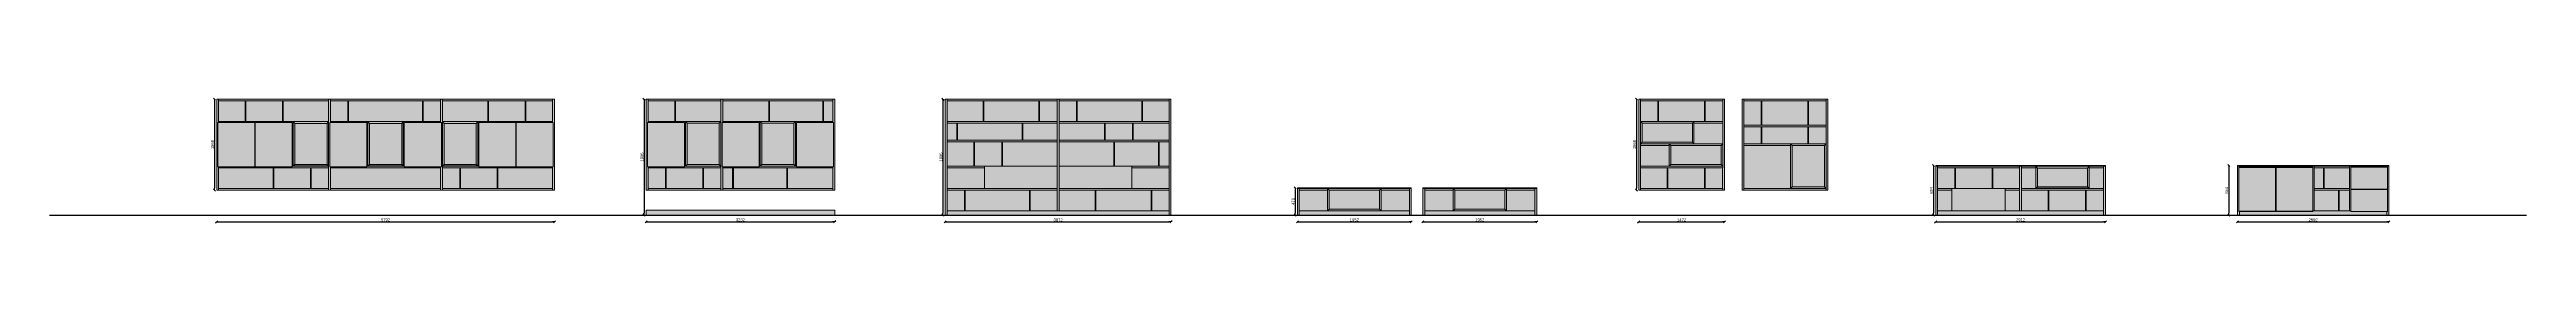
# Model space of a CAD drawing. Header units: inches. Extents: x -2150 to 187520, y -61540 to -22885.
# Drawn here: x -2150 to 40322, y -48614 to -46466 of the extents above; entities that cross this region are included whole.
import ezdxf

# ---------------------------------------------------------------- set-up
doc = ezdxf.new("R2010")
doc.units = ezdxf.units.IN
doc.header["$MEASUREMENT"] = 0
doc.layers.add('Linee arredi', color=3, linetype='Continuous', lineweight=20)
doc.layers.add('Retino arredi', color=7, linetype='Continuous', lineweight=0)
doc.layers.add('Quote', color=5, linetype='Continuous')
doc.styles.add('Arial', font='Arial.ttf')
doc.dimstyles.new('M&C_quote arredo', dxfattribs={"dimtxt": 50, "dimasz": 35.34668, "dimexe": 0, "dimexo": 0, "dimgap": 10, "dimtad": 1, "dimdec": 0, "dimtxsty": 'Arial', "dimblk": 'VW_SLASH', "dimcen": 0, "dimse1": 1, "dimse2": 1, "dimazin": 0, "dimtfac": 1, "dimtdec": 0, "dimtix": 1, "dimtmove": 0, "dimatfit": 0, "dimldrblk": 'VW_SLASH', "dimfxl": 0, "dimfxlon": 1, "dimfrac": 2, "dimtolj": 1, "dimarcsym": 0})

# ---------------------------------------------------------------- blocks, each defined once
blk = doc.blocks.new('VW_SLASH')
at = {"color": 0, "linetype": 'ByBlock', "lineweight": -2, "transparency": 16777216}
blk.add_line((0, 0), (-1, 0), dxfattribs=at)
at = {"color": 0, "linetype": 'Continuous', "lineweight": -2, "transparency": 16777216, "flags": 128}
blk.add_lwpolyline([(0.5, 0.5), (-0.5, -0.5)], dxfattribs=at)
blk = doc.blocks.new('*D76')
at = {"layer": 'Defpoints', "color": 0, "transparency": 16777216}
for p in [(716, -46483), (679, -48051), (716, -48051)]:
    blk.add_point(p, dxfattribs=at)
at = {"layer": 'Quote', "color": 0, "lineweight": -2, "transparency": 16777216}
blk.add_line((679, -46519), (679, -48016), dxfattribs=at)
at = {"layer": 'Quote', "color": 0, "lineweight": -2, "transparency": 16777216, "xscale": 35.3466796875, "yscale": 35.3466796875, "zscale": 35.3466796875}
for p, rotation in [((679, -46483), 90), ((679, -48051), 270)]:
    blk.add_blockref('VW_SLASH', p, dxfattribs=dict(at, rotation=rotation))
at = {"layer": 'Quote', "color": 0, "transparency": 16777216, "insert": (643, -47267), "char_height": 50, "attachment_point": 5, "rotation": 90, "style": 'Arial'}
blk.add_mtext('\\A1;1568', dxfattribs=at)
blk = doc.blocks.new('*D77')
at = {"layer": 'Defpoints', "color": 0, "transparency": 16777216}
for p in [(6508, -48051), (716, -48479), (6508, -48596)]:
    blk.add_point(p, dxfattribs=at)
at = {"layer": 'Quote', "color": 0, "lineweight": -2, "transparency": 16777216}
blk.add_line((752, -48596), (6473, -48596), dxfattribs=at)
at = {"layer": 'Quote', "color": 0, "lineweight": -2, "transparency": 16777216, "xscale": 35.3466796875, "yscale": 35.3466796875, "zscale": 35.3466796875, "rotation": 180}
blk.add_blockref('VW_SLASH', (716, -48596), dxfattribs=at)
at = {"layer": 'Quote', "color": 0, "lineweight": -2, "transparency": 16777216, "xscale": 35.3466796875, "yscale": 35.3466796875, "zscale": 35.3466796875}
blk.add_blockref('VW_SLASH', (6508, -48596), dxfattribs=at)
at = {"layer": 'Quote', "color": 0, "transparency": 16777216, "insert": (3612, -48560), "char_height": 50, "attachment_point": 5, "style": 'Arial'}
blk.add_mtext('\\A1;5792', dxfattribs=at)
blk = doc.blocks.new('*D83')
at = {"layer": 'Defpoints', "color": 0, "transparency": 16777216}
for p in [(8081, -46483), (8044, -48479), (8081, -48479)]:
    blk.add_point(p, dxfattribs=at)
at = {"layer": 'Quote', "color": 0, "lineweight": -2, "transparency": 16777216}
blk.add_line((8044, -46519), (8044, -48444), dxfattribs=at)
at = {"layer": 'Quote', "color": 0, "lineweight": -2, "transparency": 16777216, "xscale": 35.3466796875, "yscale": 35.3466796875, "zscale": 35.3466796875}
for p, rotation in [((8044, -46483), 90), ((8044, -48479), 270)]:
    blk.add_blockref('VW_SLASH', p, dxfattribs=dict(at, rotation=rotation))
at = {"layer": 'Quote', "color": 0, "transparency": 16777216, "insert": (8008, -47481), "char_height": 50, "attachment_point": 5, "rotation": 90, "style": 'Arial'}
blk.add_mtext('\\A1;1996', dxfattribs=at)
blk = doc.blocks.new('*D84')
at = {"layer": 'Defpoints', "color": 0, "transparency": 16777216}
for p in [(8081, -48479), (11313, -48479), (11313, -48596)]:
    blk.add_point(p, dxfattribs=at)
at = {"layer": 'Quote', "color": 0, "lineweight": -2, "transparency": 16777216}
blk.add_line((8117, -48596), (11278, -48596), dxfattribs=at)
at = {"layer": 'Quote', "color": 0, "lineweight": -2, "transparency": 16777216, "xscale": 35.3466796875, "yscale": 35.3466796875, "zscale": 35.3466796875, "rotation": 180}
blk.add_blockref('VW_SLASH', (8081, -48596), dxfattribs=at)
at = {"layer": 'Quote', "color": 0, "lineweight": -2, "transparency": 16777216, "xscale": 35.3466796875, "yscale": 35.3466796875, "zscale": 35.3466796875}
blk.add_blockref('VW_SLASH', (11313, -48596), dxfattribs=at)
at = {"layer": 'Quote', "color": 0, "transparency": 16777216, "insert": (9697, -48560), "char_height": 50, "attachment_point": 5, "style": 'Arial'}
blk.add_mtext('\\A1;3232', dxfattribs=at)
blk = doc.blocks.new('*D96')
at = {"layer": 'Defpoints', "color": 0, "transparency": 16777216}
for p in [(13208, -46483), (13170, -48479), (13208, -48479)]:
    blk.add_point(p, dxfattribs=at)
at = {"layer": 'Quote', "color": 0, "lineweight": -2, "transparency": 16777216}
blk.add_line((13170, -46519), (13170, -48444), dxfattribs=at)
at = {"layer": 'Quote', "color": 0, "lineweight": -2, "transparency": 16777216, "xscale": 35.3466796875, "yscale": 35.3466796875, "zscale": 35.3466796875}
for p, rotation in [((13170, -46483), 90), ((13170, -48479), 270)]:
    blk.add_blockref('VW_SLASH', p, dxfattribs=dict(at, rotation=rotation))
at = {"layer": 'Quote', "color": 0, "transparency": 16777216, "insert": (13135, -47481), "char_height": 50, "attachment_point": 5, "rotation": 90, "style": 'Arial'}
blk.add_mtext('\\A1;1996', dxfattribs=at)
blk = doc.blocks.new('*D97')
at = {"layer": 'Defpoints', "color": 0, "transparency": 16777216}
for p in [(13208, -48479), (17080, -48479), (17080, -48596)]:
    blk.add_point(p, dxfattribs=at)
at = {"layer": 'Quote', "color": 0, "lineweight": -2, "transparency": 16777216}
blk.add_line((13243, -48596), (17044, -48596), dxfattribs=at)
at = {"layer": 'Quote', "color": 0, "lineweight": -2, "transparency": 16777216, "xscale": 35.3466796875, "yscale": 35.3466796875, "zscale": 35.3466796875, "rotation": 180}
blk.add_blockref('VW_SLASH', (13208, -48596), dxfattribs=at)
at = {"layer": 'Quote', "color": 0, "lineweight": -2, "transparency": 16777216, "xscale": 35.3466796875, "yscale": 35.3466796875, "zscale": 35.3466796875}
blk.add_blockref('VW_SLASH', (17080, -48596), dxfattribs=at)
at = {"layer": 'Quote', "color": 0, "transparency": 16777216, "insert": (15144, -48560), "char_height": 50, "attachment_point": 5, "style": 'Arial'}
blk.add_mtext('\\A1;3872', dxfattribs=at)
blk = doc.blocks.new('*D105')
at = {"layer": 'Defpoints', "color": 0, "transparency": 16777216}
for p in [(19247, -48009), (19210, -48479), (19247, -48479)]:
    blk.add_point(p, dxfattribs=at)
at = {"layer": 'Quote', "color": 0, "lineweight": -2, "transparency": 16777216}
blk.add_line((19210, -48045), (19210, -48444), dxfattribs=at)
at = {"layer": 'Quote', "color": 0, "lineweight": -2, "transparency": 16777216, "xscale": 35.3466796875, "yscale": 35.3466796875, "zscale": 35.3466796875}
for p, rotation in [((19210, -48009), 90), ((19210, -48479), 270)]:
    blk.add_blockref('VW_SLASH', p, dxfattribs=dict(at, rotation=rotation))
at = {"layer": 'Quote', "color": 0, "transparency": 16777216, "insert": (19174, -48244), "char_height": 50, "attachment_point": 5, "rotation": 90, "style": 'Arial'}
blk.add_mtext('\\A1;470', dxfattribs=at)
blk = doc.blocks.new('*D106')
at = {"layer": 'Defpoints', "color": 0, "transparency": 16777216}
for p in [(19247, -48479), (21199, -48479), (21199, -48596)]:
    blk.add_point(p, dxfattribs=at)
at = {"layer": 'Quote', "color": 0, "lineweight": -2, "transparency": 16777216}
blk.add_line((19282, -48596), (21164, -48596), dxfattribs=at)
at = {"layer": 'Quote', "color": 0, "lineweight": -2, "transparency": 16777216, "xscale": 35.3466796875, "yscale": 35.3466796875, "zscale": 35.3466796875, "rotation": 180}
blk.add_blockref('VW_SLASH', (19247, -48596), dxfattribs=at)
at = {"layer": 'Quote', "color": 0, "lineweight": -2, "transparency": 16777216, "xscale": 35.3466796875, "yscale": 35.3466796875, "zscale": 35.3466796875}
blk.add_blockref('VW_SLASH', (21199, -48596), dxfattribs=at)
at = {"layer": 'Quote', "color": 0, "transparency": 16777216, "insert": (20223, -48560), "char_height": 50, "attachment_point": 5, "style": 'Arial'}
blk.add_mtext('\\A1;1952', dxfattribs=at)
blk = doc.blocks.new('*D107')
at = {"layer": 'Defpoints', "color": 0, "transparency": 16777216}
for p in [(21399, -48479), (23351, -48479), (23351, -48596)]:
    blk.add_point(p, dxfattribs=at)
at = {"layer": 'Quote', "color": 0, "lineweight": -2, "transparency": 16777216}
blk.add_line((21434, -48596), (23316, -48596), dxfattribs=at)
at = {"layer": 'Quote', "color": 0, "lineweight": -2, "transparency": 16777216, "xscale": 35.3466796875, "yscale": 35.3466796875, "zscale": 35.3466796875, "rotation": 180}
blk.add_blockref('VW_SLASH', (21399, -48596), dxfattribs=at)
at = {"layer": 'Quote', "color": 0, "lineweight": -2, "transparency": 16777216, "xscale": 35.3466796875, "yscale": 35.3466796875, "zscale": 35.3466796875}
blk.add_blockref('VW_SLASH', (23351, -48596), dxfattribs=at)
at = {"layer": 'Quote', "color": 0, "transparency": 16777216, "insert": (22375, -48560), "char_height": 50, "attachment_point": 5, "style": 'Arial'}
blk.add_mtext('\\A1;1952', dxfattribs=at)
blk = doc.blocks.new('*D112')
at = {"layer": 'Defpoints', "color": 0, "transparency": 16777216}
for p in [(25099, -46483), (25062, -48051), (25099, -48051)]:
    blk.add_point(p, dxfattribs=at)
at = {"layer": 'Quote', "color": 0, "lineweight": -2, "transparency": 16777216}
blk.add_line((25062, -46519), (25062, -48016), dxfattribs=at)
at = {"layer": 'Quote', "color": 0, "lineweight": -2, "transparency": 16777216, "xscale": 35.3466796875, "yscale": 35.3466796875, "zscale": 35.3466796875}
for p, rotation in [((25062, -46483), 90), ((25062, -48051), 270)]:
    blk.add_blockref('VW_SLASH', p, dxfattribs=dict(at, rotation=rotation))
at = {"layer": 'Quote', "color": 0, "transparency": 16777216, "insert": (25026, -47267), "char_height": 50, "attachment_point": 5, "rotation": 90, "style": 'Arial'}
blk.add_mtext('\\A1;1568', dxfattribs=at)
blk = doc.blocks.new('*D113')
at = {"layer": 'Defpoints', "color": 0, "transparency": 16777216}
for p in [(26571, -48051), (25099, -48479), (26571, -48596)]:
    blk.add_point(p, dxfattribs=at)
at = {"layer": 'Quote', "color": 0, "lineweight": -2, "transparency": 16777216}
blk.add_line((25135, -48596), (26536, -48596), dxfattribs=at)
at = {"layer": 'Quote', "color": 0, "lineweight": -2, "transparency": 16777216, "xscale": 35.3466796875, "yscale": 35.3466796875, "zscale": 35.3466796875, "rotation": 180}
blk.add_blockref('VW_SLASH', (25099, -48596), dxfattribs=at)
at = {"layer": 'Quote', "color": 0, "lineweight": -2, "transparency": 16777216, "xscale": 35.3466796875, "yscale": 35.3466796875, "zscale": 35.3466796875}
blk.add_blockref('VW_SLASH', (26571, -48596), dxfattribs=at)
at = {"layer": 'Quote', "color": 0, "transparency": 16777216, "insert": (25835, -48561), "char_height": 50, "attachment_point": 5, "style": 'Arial'}
blk.add_mtext('\\A1;1472', dxfattribs=at)
blk = doc.blocks.new('*D122')
at = {"layer": 'Defpoints', "color": 0, "transparency": 16777216}
for p in [(30191, -47625), (30154, -48479), (30191, -48479)]:
    blk.add_point(p, dxfattribs=at)
at = {"layer": 'Quote', "color": 0, "lineweight": -2, "transparency": 16777216}
blk.add_line((30154, -47661), (30154, -48444), dxfattribs=at)
at = {"layer": 'Quote', "color": 0, "lineweight": -2, "transparency": 16777216, "xscale": 35.3466796875, "yscale": 35.3466796875, "zscale": 35.3466796875}
for p, rotation in [((30154, -47625), 90), ((30154, -48479), 270)]:
    blk.add_blockref('VW_SLASH', p, dxfattribs=dict(at, rotation=rotation))
at = {"layer": 'Quote', "color": 0, "transparency": 16777216, "insert": (30118, -48052), "char_height": 50, "attachment_point": 5, "rotation": 90, "style": 'Arial'}
blk.add_mtext('\\A1;854', dxfattribs=at)
blk = doc.blocks.new('*D123')
at = {"layer": 'Defpoints', "color": 0, "transparency": 16777216}
for p in [(30191, -48479), (33103, -48479), (33103, -48596)]:
    blk.add_point(p, dxfattribs=at)
at = {"layer": 'Quote', "color": 0, "lineweight": -2, "transparency": 16777216}
blk.add_line((30227, -48596), (33068, -48596), dxfattribs=at)
at = {"layer": 'Quote', "color": 0, "lineweight": -2, "transparency": 16777216, "xscale": 35.3466796875, "yscale": 35.3466796875, "zscale": 35.3466796875, "rotation": 180}
blk.add_blockref('VW_SLASH', (30191, -48596), dxfattribs=at)
at = {"layer": 'Quote', "color": 0, "lineweight": -2, "transparency": 16777216, "xscale": 35.3466796875, "yscale": 35.3466796875, "zscale": 35.3466796875}
blk.add_blockref('VW_SLASH', (33103, -48596), dxfattribs=at)
at = {"layer": 'Quote', "color": 0, "transparency": 16777216, "insert": (31647, -48560), "char_height": 50, "attachment_point": 5, "style": 'Arial'}
blk.add_mtext('\\A1;2912', dxfattribs=at)
blk = doc.blocks.new('*D130')
at = {"layer": 'Defpoints', "color": 0, "transparency": 16777216}
for p in [(35368, -47625), (35217, -48479), (35368, -48479)]:
    blk.add_point(p, dxfattribs=at)
at = {"layer": 'Quote', "color": 0, "lineweight": -2, "transparency": 16777216}
blk.add_line((35217, -47661), (35217, -48444), dxfattribs=at)
at = {"layer": 'Quote', "color": 0, "lineweight": -2, "transparency": 16777216, "xscale": 35.3466796875, "yscale": 35.3466796875, "zscale": 35.3466796875}
for p, rotation in [((35217, -47625), 90), ((35217, -48479), 270)]:
    blk.add_blockref('VW_SLASH', p, dxfattribs=dict(at, rotation=rotation))
at = {"layer": 'Quote', "color": 0, "transparency": 16777216, "insert": (35181, -48052), "char_height": 50, "attachment_point": 5, "rotation": 90, "style": 'Arial'}
blk.add_mtext('\\A1;854', dxfattribs=at)
blk = doc.blocks.new('*D131')
at = {"layer": 'Defpoints', "color": 0, "transparency": 16777216}
for p in [(35368, -48479), (37960, -48479), (37960, -48596)]:
    blk.add_point(p, dxfattribs=at)
at = {"layer": 'Quote', "color": 0, "lineweight": -2, "transparency": 16777216}
blk.add_line((35403, -48596), (37925, -48596), dxfattribs=at)
at = {"layer": 'Quote', "color": 0, "lineweight": -2, "transparency": 16777216, "xscale": 35.3466796875, "yscale": 35.3466796875, "zscale": 35.3466796875, "rotation": 180}
blk.add_blockref('VW_SLASH', (35368, -48596), dxfattribs=at)
at = {"layer": 'Quote', "color": 0, "lineweight": -2, "transparency": 16777216, "xscale": 35.3466796875, "yscale": 35.3466796875, "zscale": 35.3466796875}
blk.add_blockref('VW_SLASH', (37960, -48596), dxfattribs=at)
at = {"layer": 'Quote', "color": 0, "transparency": 16777216, "insert": (36664, -48560), "char_height": 50, "attachment_point": 5, "style": 'Arial'}
blk.add_mtext('\\A1;2592', dxfattribs=at)

msp = doc.modelspace()

# ---------------------------------------------------------------- hatches: boundary and pattern name
at = {"layer": 'Retino arredi'}
h = msp.add_hatch(color=256, dxfattribs=at)
h.dxf.hatch_style = 1
h.paths.add_polyline_path([(2636.4, -48019.4), (748.4, -48019.4), (748.4, -47667.4), (2636.4, -47667.4)], flags=16)
h.paths.add_polyline_path([(4556.4, -47667.4), (2668.4, -47667.4), (2668.4, -48019.4), (4556.4, -48019.4)], flags=16)
h.paths.add_polyline_path([(6476.4, -48019.4), (4588.4, -48019.4), (4588.4, -47667.4), (6476.4, -47667.4)], flags=16)
h.paths.add_polyline_path([(4588.4, -46515.4), (6476.4, -46515.4), (6476.4, -46867.4), (4588.4, -46867.4)], flags=16)
h.paths.add_polyline_path([(2668.4, -46515.4), (4556.4, -46515.4), (4556.4, -46867.4), (2668.4, -46867.4)], flags=16)
h.paths.add_polyline_path([(748.4, -46867.4), (2636.4, -46867.4), (2636.4, -46515.4), (748.4, -46515.4)], flags=16)
h.paths.add_polyline_path([(5853.4, -46887.9), (6488.4, -46887.9), (6488.4, -47646.9), (5853.4, -47646.9)], flags=16)
h.paths.add_polyline_path([(5213.4, -47646.9), (5848.4, -47646.9), (5848.4, -46887.9), (5213.4, -46887.9)], flags=16)
h.paths.add_polyline_path([(4588.4, -46867.4), (5196.4, -46867.4), (5196.4, -47635.4), (4588.4, -47635.4)], flags=16)
h.paths.add_polyline_path([(3933.4, -47646.9), (4568.4, -47646.9), (4568.4, -46887.9), (3933.4, -46887.9)], flags=16)
h.paths.add_polyline_path([(3308.4, -46867.4), (3916.4, -46867.4), (3916.4, -47635.4), (3308.4, -47635.4)], flags=16)
h.paths.add_polyline_path([(2656.4, -47646.9), (3291.4, -47646.9), (3291.4, -46887.9), (2656.4, -46887.9)], flags=16)
h.paths.add_polyline_path([(2028.4, -46867.4), (2636.4, -46867.4), (2636.4, -47635.4), (2028.4, -47635.4)], flags=16)
h.paths.add_polyline_path([(1376.4, -47646.9), (2011.4, -47646.9), (2011.4, -46887.9), (1376.4, -46887.9)], flags=16)
h.paths.add_polyline_path([(736.4, -46887.9), (1371.4, -46887.9), (1371.4, -47646.9), (736.4, -47646.9)], flags=16)
h.paths.add_polyline_path([(716.4, -46483.4), (6508.4, -46483.4), (6508.4, -48051.4), (716.4, -48051.4)])
h = msp.add_hatch(color=254, dxfattribs=at)
h.dxf.hatch_style = 1
h.paths.add_polyline_path([(4588.4, -46515.4), (6476.4, -46515.4), (6476.4, -46867.4), (4588.4, -46867.4)])
h.paths.add_polyline_path([(2668.4, -46515.4), (4556.4, -46515.4), (4556.4, -46867.4), (2668.4, -46867.4)])
h.paths.add_polyline_path([(748.4, -46867.4), (2636.4, -46867.4), (2636.4, -46515.4), (748.4, -46515.4)])
h.paths.add_polyline_path([(2636.4, -48019.4), (748.4, -48019.4), (748.4, -47667.4), (2636.4, -47667.4)])
h.paths.add_polyline_path([(4556.4, -47667.4), (2668.4, -47667.4), (2668.4, -48019.4), (4556.4, -48019.4)])
h.paths.add_polyline_path([(6476.4, -48019.4), (4588.4, -48019.4), (4588.4, -47667.4), (6476.4, -47667.4)])
h = msp.add_hatch(color=256, dxfattribs=at)
h.dxf.hatch_style = 1
h.paths.add_polyline_path([(10658.3, -46887.9), (11293.3, -46887.9), (11293.3, -47646.9), (10658.3, -47646.9)], flags=16)
h.paths.add_polyline_path([(10033.3, -47635.4), (10641.3, -47635.4), (10641.3, -46867.4), (10033.3, -46867.4)], flags=16)
h.paths.add_polyline_path([(9381.3, -46887.9), (10016.3, -46887.9), (10016.3, -47646.9), (9381.3, -47646.9)], flags=16)
h.paths.add_polyline_path([(8753.3, -47635.4), (9361.3, -47635.4), (9361.3, -46867.4), (8753.3, -46867.4)], flags=16)
h.paths.add_polyline_path([(8101.3, -46887.9), (8736.3, -46887.9), (8736.3, -47646.9), (8101.3, -47646.9)], flags=16)
h.paths.add_polyline_path([(9361.3, -46515.4), (8113.3, -46515.4), (8113.3, -46867.4), (9361.3, -46867.4)], flags=16)
h.paths.add_polyline_path([(11281.3, -46867.4), (9393.3, -46867.4), (9393.3, -46515.4), (11281.3, -46515.4)], flags=16)
h.paths.add_polyline_path([(9393.3, -47667.4), (11281.3, -47667.4), (11281.3, -48019.4), (9393.3, -48019.4)], flags=16)
h.paths.add_polyline_path([(8113.3, -48019.4), (9361.3, -48019.4), (9361.3, -47667.4), (8113.3, -47667.4)], flags=16)
h.paths.add_polyline_path([(8081.4, -46483.4), (11313.3, -46483.4), (11313.3, -48051.4), (8081.4, -48051.4)])
h = msp.add_hatch(color=254, dxfattribs=at)
h.dxf.hatch_style = 1
h.paths.add_polyline_path([(9361.3, -46515.4), (8113.3, -46515.4), (8113.3, -46867.4), (9361.3, -46867.4)])
h.paths.add_polyline_path([(11281.3, -46867.4), (9393.3, -46867.4), (9393.3, -46515.4), (11281.3, -46515.4)])
h.paths.add_polyline_path([(9393.3, -47667.4), (11281.3, -47667.4), (11281.3, -48019.4), (9393.3, -48019.4)])
h.paths.add_polyline_path([(8113.3, -48019.4), (9361.3, -48019.4), (9361.3, -47667.4), (8113.3, -47667.4)])
h = msp.add_hatch(color=256, dxfattribs=at)
h.dxf.hatch_style = 1
h.paths.add_polyline_path([(16405.7, -47637.4), (15159.7, -47637.4), (15159.7, -48019.4), (16405.7, -48019.4)], flags=16)
h.paths.add_polyline_path([(17047.7, -48051.4), (15159.7, -48051.4), (15159.7, -48403.4), (17047.7, -48403.4)], flags=16)
h.paths.add_polyline_path([(16405.7, -47667.4), (17047.7, -47667.4), (17047.7, -48019.4), (16405.7, -48019.4)], flags=16)
h.paths.add_polyline_path([(17047.7, -47219.4), (15159.7, -47219.4), (15159.7, -47635.4), (17047.7, -47635.4)], flags=16)
h.paths.add_polyline_path([(15159.7, -46899.4), (17047.7, -46899.4), (17047.7, -47187.4), (15159.7, -47187.4)], flags=16)
h.paths.add_polyline_path([(17047.7, -46515.4), (15159.7, -46515.4), (15159.7, -46867.4), (17047.7, -46867.4)], flags=16)
h.paths.add_polyline_path([(13881.7, -47637.4), (15127.7, -47637.4), (15127.7, -48019.4), (13881.7, -48019.4)], flags=16)
h.paths.add_polyline_path([(13239.7, -48051.4), (15127.7, -48051.4), (15127.7, -48403.4), (13239.7, -48403.4)], flags=16)
h.paths.add_polyline_path([(13881.7, -47667.4), (13239.7, -47667.4), (13239.7, -48019.4), (13881.7, -48019.4)], flags=16)
h.paths.add_polyline_path([(13239.7, -47219.4), (15127.7, -47219.4), (15127.7, -47635.4), (13239.7, -47635.4)], flags=16)
h.paths.add_polyline_path([(15127.7, -46899.4), (13239.7, -46899.4), (13239.7, -47187.4), (15127.7, -47187.4)], flags=16)
h.paths.add_polyline_path([(13239.7, -46515.4), (15127.7, -46515.4), (15127.7, -46867.4), (13239.7, -46867.4)], flags=16)
h.paths.add_polyline_path([(13207.7, -46483.4), (17079.7, -46483.4), (17079.7, -48479.4), (13207.7, -48479.4)])
h = msp.add_hatch(color=254, dxfattribs=at)
h.dxf.hatch_style = 1
h.paths.add_polyline_path([(17047.7, -47219.4), (15159.7, -47219.4), (15159.7, -47635.4), (17047.7, -47635.4)])
h.paths.add_polyline_path([(15159.7, -46899.4), (17047.7, -46899.4), (17047.7, -47187.4), (15159.7, -47187.4)])
h.paths.add_polyline_path([(17047.7, -46515.4), (15159.7, -46515.4), (15159.7, -46867.4), (17047.7, -46867.4)])
h.paths.add_polyline_path([(13239.7, -47219.4), (15127.7, -47219.4), (15127.7, -47635.4), (13239.7, -47635.4)])
h.paths.add_polyline_path([(15127.7, -46899.4), (13239.7, -46899.4), (13239.7, -47187.4), (15127.7, -47187.4)])
h.paths.add_polyline_path([(13239.7, -46515.4), (15127.7, -46515.4), (15127.7, -46867.4), (13239.7, -46867.4)])
h.paths.add_polyline_path([(13239.7, -48051.4), (15127.7, -48051.4), (15127.7, -48403.4), (13239.7, -48403.4)])
h.paths.add_polyline_path([(13881.7, -47667.4), (13239.7, -47667.4), (13239.7, -48019.4), (13881.7, -48019.4)])
h.paths.add_polyline_path([(17047.7, -48051.4), (15159.7, -48051.4), (15159.7, -48403.4), (17047.7, -48403.4)])
h.paths.add_polyline_path([(16405.7, -47667.4), (17047.7, -47667.4), (17047.7, -48019.4), (16405.7, -48019.4)])
h = msp.add_hatch(color=256, dxfattribs=at)
h.dxf.hatch_style = 1
h.paths.add_polyline_path([(28311.2, -46931.4), (26903.2, -46931.4), (26903.2, -46515.4), (28311.2, -46515.4)], flags=16)
h.paths.add_polyline_path([(26903.2, -47251.4), (28311.2, -47251.4), (28311.2, -46963.4), (26903.2, -46963.4)], flags=16)
h.paths.add_polyline_path([(27703.2, -47283.4), (26903.2, -47283.4), (26903.2, -48019.4), (27703.2, -48019.4)], flags=16)
h.paths.add_polyline_path([(27703.2, -47251.4), (28311.2, -47251.4), (28311.2, -48019.4), (27703.2, -48019.4)], flags=16)
h.paths.add_polyline_path([(26871.2, -48051.4), (28343.2, -48051.4), (28343.2, -46483.4), (26871.2, -46483.4)])
h.paths.add_polyline_path([(25131.2, -47667.4), (26538.5, -47667.4), (26538.5, -48019.4), (25131.2, -48019.4)], flags=16)
h.paths.add_polyline_path([(25623.2, -47635.4), (25131.2, -47635.4), (25131.2, -47283.4), (25623.2, -47283.4)], flags=16)
h.paths.add_polyline_path([(25623.2, -47251.4), (26539.2, -47251.4), (26539.2, -47635.4), (25623.2, -47635.4)], flags=16)
h.paths.add_polyline_path([(26047.2, -47251.4), (26539.2, -47251.4), (26539.2, -46899.4), (26047.2, -46899.4)], flags=16)
h.paths.add_polyline_path([(26047.2, -46867.4), (25131.2, -46867.4), (25131.2, -47251.4), (26047.2, -47251.4)], flags=16)
h.paths.add_polyline_path([(25131.2, -46515.4), (26539.2, -46515.4), (26539.2, -46867.4), (25131.2, -46867.4)], flags=16)
h.paths.add_polyline_path([(25099.2, -48051.4), (26571.2, -48051.4), (26571.2, -46483.4), (25099.2, -46483.4)])
h = msp.add_hatch(color=254, dxfattribs=at)
h.dxf.hatch_style = 1
h.paths.add_polyline_path([(25131.2, -47667.4), (26538.5, -47667.4), (26538.5, -48019.4), (25131.2, -48019.4)])
h.paths.add_polyline_path([(25623.2, -47635.4), (25131.2, -47635.4), (25131.2, -47283.4), (25623.2, -47283.4)])
h.paths.add_polyline_path([(26047.2, -47251.4), (26539.2, -47251.4), (26539.2, -46899.4), (26047.2, -46899.4)])
h.paths.add_polyline_path([(25131.2, -46515.4), (26539.2, -46515.4), (26539.2, -46867.4), (25131.2, -46867.4)])
h.paths.add_polyline_path([(28311.2, -46931.4), (26903.2, -46931.4), (26903.2, -46515.4), (28311.2, -46515.4)])
h.paths.add_polyline_path([(26903.2, -47251.4), (28311.2, -47251.4), (28311.2, -46963.4), (26903.2, -46963.4)])
h.paths.add_polyline_path([(27703.2, -47283.4), (26903.2, -47283.4), (26903.2, -48019.4), (27703.2, -48019.4)])
h = msp.add_hatch(color=252, dxfattribs=at)
h.dxf.hatch_style = 1
h.paths.add_polyline_path([(1376.4, -47646.9), (2011.4, -47646.9), (2011.4, -46887.9), (1376.4, -46887.9)])
h.paths.add_polyline_path([(736.4, -46887.9), (1371.4, -46887.9), (1371.4, -47646.9), (736.4, -47646.9)])
h.paths.add_polyline_path([(2656.4, -47646.9), (3291.4, -47646.9), (3291.4, -46887.9), (2656.4, -46887.9)])
h.paths.add_polyline_path([(3933.4, -47646.9), (4568.4, -47646.9), (4568.4, -46887.9), (3933.4, -46887.9)])
h.paths.add_polyline_path([(5853.4, -46887.9), (6488.4, -46887.9), (6488.4, -47646.9), (5853.4, -47646.9)])
h.paths.add_polyline_path([(5213.4, -47646.9), (5848.4, -47646.9), (5848.4, -46887.9), (5213.4, -46887.9)])
h = msp.add_hatch(color=253, dxfattribs=at)
h.dxf.hatch_style = 1
h.paths.add_polyline_path([(2028.4, -46867.4), (2636.4, -46867.4), (2636.4, -47635.4), (2028.4, -47635.4)])
h.paths.add_polyline_path([(3308.4, -46867.4), (3916.4, -46867.4), (3916.4, -47635.4), (3308.4, -47635.4)])
h.paths.add_polyline_path([(4588.4, -46867.4), (5196.4, -46867.4), (5196.4, -47635.4), (4588.4, -47635.4)])
h = msp.add_hatch(color=252, dxfattribs=at)
h.dxf.hatch_style = 1
h.paths.add_polyline_path([(10658.3, -46887.9), (11293.3, -46887.9), (11293.3, -47646.9), (10658.3, -47646.9)])
h.paths.add_polyline_path([(9381.3, -46887.9), (10016.3, -46887.9), (10016.3, -47646.9), (9381.3, -47646.9)])
h.paths.add_polyline_path([(8101.3, -46887.9), (8736.3, -46887.9), (8736.3, -47646.9), (8101.3, -47646.9)])
h = msp.add_hatch(color=253, dxfattribs=at)
h.dxf.hatch_style = 1
h.paths.add_polyline_path([(8753.3, -47635.4), (9361.3, -47635.4), (9361.3, -46867.4), (8753.3, -46867.4)])
h.paths.add_polyline_path([(10033.3, -47635.4), (10641.3, -47635.4), (10641.3, -46867.4), (10033.3, -46867.4)])
h = msp.add_hatch(color=253, dxfattribs=at)
h.dxf.hatch_style = 1
h.paths.add_polyline_path([(25623.2, -47251.4), (26539.2, -47251.4), (26539.2, -47635.4), (25623.2, -47635.4)])
h.paths.add_polyline_path([(26047.2, -46867.4), (25131.2, -46867.4), (25131.2, -47251.4), (26047.2, -47251.4)])
h.paths.add_polyline_path([(27703.2, -47251.4), (28311.2, -47251.4), (28311.2, -48019.4), (27703.2, -48019.4)])
h = msp.add_hatch(color=253, dxfattribs=at)
h.dxf.hatch_style = 1
h.paths.add_polyline_path([(16405.7, -47637.4), (15159.7, -47637.4), (15159.7, -48019.4), (16405.7, -48019.4)])
h.paths.add_polyline_path([(13881.7, -47637.4), (15127.7, -47637.4), (15127.7, -48019.4), (13881.7, -48019.4)])
h = msp.add_hatch(color=256, dxfattribs=at)
h.dxf.hatch_style = 1
h.paths.add_polyline_path([(33103.5, -47635.4), (30191.5, -47635.4), (30191.5, -47625.4), (33103.5, -47625.4)])
h = msp.add_hatch(color=256, dxfattribs=at)
h.dxf.hatch_style = 1
h.paths.add_polyline_path([(31663.5, -48019.4), (31909.5, -48019.4), (31909.5, -47667.4), (31663.5, -47667.4)], flags=16)
h.paths.add_polyline_path([(30223.5, -48051.4), (30469.5, -48051.4), (30469.5, -48403.4), (30223.5, -48403.4)], flags=16)
h.paths.add_polyline_path([(31631.5, -48019.4), (30223.5, -48019.4), (30223.5, -47667.4), (31631.5, -47667.4)], flags=16)
h.paths.add_polyline_path([(31631.5, -48403.4), (31385.5, -48403.4), (31385.5, -48051.4), (31631.5, -48051.4)], flags=16)
h.paths.add_polyline_path([(33071.5, -48051.4), (31663.5, -48051.4), (31663.5, -48403.4), (33071.5, -48403.4)], flags=16)
h.paths.add_polyline_path([(32825.5, -47667.4), (33071.5, -47667.4), (33071.5, -48019.4), (32825.5, -48019.4)], flags=16)
h.paths.add_polyline_path([(31909.5, -48019.4), (32825.5, -48019.4), (32825.5, -47635.4), (31909.5, -47635.4)], flags=16)
h.paths.add_polyline_path([(30469.5, -48403.4), (31385.5, -48403.4), (31385.5, -48019.4), (30469.5, -48019.4)], flags=16)
h.paths.add_polyline_path([(30191.5, -48479.4), (33103.5, -48479.4), (33103.5, -47635.4), (30191.5, -47635.4)])
h = msp.add_hatch(color=254, dxfattribs=at)
h.dxf.hatch_style = 1
h.paths.add_polyline_path([(33071.5, -48051.4), (31663.5, -48051.4), (31663.5, -48403.4), (33071.5, -48403.4)])
h.paths.add_polyline_path([(32825.5, -47667.4), (33071.5, -47667.4), (33071.5, -48019.4), (32825.5, -48019.4)])
h.paths.add_polyline_path([(31663.5, -48019.4), (31909.5, -48019.4), (31909.5, -47667.4), (31663.5, -47667.4)])
h.paths.add_polyline_path([(31631.5, -48019.4), (30223.5, -48019.4), (30223.5, -47667.4), (31631.5, -47667.4)])
h.paths.add_polyline_path([(31631.5, -48403.4), (31385.5, -48403.4), (31385.5, -48051.4), (31631.5, -48051.4)])
h.paths.add_polyline_path([(30223.5, -48051.4), (30469.5, -48051.4), (30469.5, -48403.4), (30223.5, -48403.4)])
h = msp.add_hatch(color=253, dxfattribs=at)
h.dxf.hatch_style = 1
h.paths.add_polyline_path([(30469.5, -48403.4), (31385.5, -48403.4), (31385.5, -48019.4), (30469.5, -48019.4)])
h.paths.add_polyline_path([(31909.5, -48019.4), (32825.5, -48019.4), (32825.5, -47635.4), (31909.5, -47635.4)])
h = msp.add_hatch(color=256, dxfattribs=at)
h.dxf.hatch_style = 1
h.paths.add_polyline_path([(37959.9, -47625.4), (35367.9, -47625.4), (35367.9, -47635.4), (37959.9, -47635.4)])
h = msp.add_hatch(color=256, dxfattribs=at)
h.dxf.hatch_style = 1
h.paths.add_polyline_path([(37939.9, -48031.4), (37307.9, -48031.4), (37307.9, -47655.4), (37939.9, -47655.4)], flags=16)
h.paths.add_polyline_path([(37307.9, -48415.4), (37939.9, -48415.4), (37939.9, -48039.4), (37307.9, -48039.4)], flags=16)
h.paths.add_polyline_path([(37287.9, -48051.4), (36679.9, -48051.4), (36679.9, -48403.4), (37287.9, -48403.4)], flags=16)
h.paths.add_polyline_path([(36679.9, -47667.4), (37287.9, -47667.4), (37287.9, -48019.4), (36679.9, -48019.4)], flags=16)
h.paths.add_polyline_path([(36027.9, -48415.4), (36659.9, -48415.4), (36659.9, -47655.4), (36027.9, -47655.4)], flags=16)
h.paths.add_polyline_path([(35387.9, -47655.4), (36019.9, -47655.4), (36019.9, -48415.4), (35387.9, -48415.4)], flags=16)
h.paths.add_polyline_path([(35367.9, -48479.4), (37959.9, -48479.4), (37959.9, -47635.4), (35367.9, -47635.4)])
h = msp.add_hatch(color=254, dxfattribs=at)
h.dxf.hatch_style = 1
h.paths.add_polyline_path([(35387.9, -47655.4), (36019.9, -47655.4), (36019.9, -48415.4), (35387.9, -48415.4)])
h.paths.add_polyline_path([(36030, -47657.4), (36657.8, -47657.4), (36657.8, -48413.4), (36030, -48413.4)])
h = msp.add_hatch(color=253, dxfattribs=at)
h.dxf.hatch_style = 1
h.paths.add_polyline_path([(37287.9, -48051.4), (36679.9, -48051.4), (36679.9, -48403.4), (37287.9, -48403.4)])
h.paths.add_polyline_path([(36679.9, -47667.4), (37287.9, -47667.4), (37287.9, -48019.4), (36679.9, -48019.4)])
h = msp.add_hatch(color=252, dxfattribs=at)
h.dxf.hatch_style = 1
h.paths.add_polyline_path([(37307.9, -48415.4), (37939.9, -48415.4), (37939.9, -48039.4), (37307.9, -48039.4)])
h.paths.add_polyline_path([(37939.9, -48031.4), (37307.9, -48031.4), (37307.9, -47655.4), (37939.9, -47655.4)])
h = msp.add_hatch(color=252, dxfattribs=at)
h.dxf.hatch_style = 1
h.paths.add_polyline_path([(11313.3, -48392.4), (8081.3, -48392.4), (8081.3, -48479.4), (11313.3, -48479.4)])
h = msp.add_hatch(color=252, dxfattribs=at)
h.dxf.hatch_style = 1
h.paths.add_polyline_path([(21399.1, -48009.4), (23351.1, -48009.4), (23351.1, -48019.4), (21399.1, -48019.4)])
h.paths.add_polyline_path([(19247.1, -48009.4), (21199.1, -48009.4), (21199.1, -48019.4), (19247.1, -48019.4)])
h = msp.add_hatch(color=256, dxfattribs=at)
h.dxf.hatch_style = 1
h.paths.add_polyline_path([(22833.1, -48403.4), (21917.1, -48403.4), (21917.1, -48019.4), (22833.1, -48019.4)], flags=16)
h.paths.add_polyline_path([(22833.1, -48051.4), (23319.1, -48051.4), (23319.1, -48403.4), (22833.1, -48403.4)], flags=16)
h.paths.add_polyline_path([(21431.1, -48403.4), (21917.1, -48403.4), (21917.1, -48051.4), (21431.1, -48051.4)], flags=16)
h.paths.add_polyline_path([(23351.1, -48019.4), (21399.1, -48019.4), (21399.1, -48479.4), (23351.1, -48479.4)])
h.paths.add_polyline_path([(20681.1, -48403.4), (19765.1, -48403.4), (19765.1, -48019.4), (20681.1, -48019.4)], flags=16)
h.paths.add_polyline_path([(20681.1, -48051.4), (21167.1, -48051.4), (21167.1, -48403.4), (20681.1, -48403.4)], flags=16)
h.paths.add_polyline_path([(19279.1, -48403.4), (19765.1, -48403.4), (19765.1, -48051.4), (19279.1, -48051.4)], flags=16)
h.paths.add_polyline_path([(21199.1, -48019.4), (19247.1, -48019.4), (19247.1, -48479.4), (21199.1, -48479.4)])
h = msp.add_hatch(color=254, dxfattribs=at)
h.dxf.hatch_style = 1
h.paths.add_polyline_path([(19279.1, -48403.4), (19765.1, -48403.4), (19765.1, -48051.4), (19279.1, -48051.4)])
h.paths.add_polyline_path([(20681.1, -48051.4), (21167.1, -48051.4), (21167.1, -48403.4), (20681.1, -48403.4)])
h.paths.add_polyline_path([(21431.1, -48403.4), (21917.1, -48403.4), (21917.1, -48051.4), (21431.1, -48051.4)])
h.paths.add_polyline_path([(22833.1, -48051.4), (23319.1, -48051.4), (23319.1, -48403.4), (22833.1, -48403.4)])
h = msp.add_hatch(color=253, dxfattribs=at)
h.dxf.hatch_style = 1
h.paths.add_polyline_path([(22833.1, -48403.4), (21917.1, -48403.4), (21917.1, -48019.4), (22833.1, -48019.4)])
h.paths.add_polyline_path([(20681.1, -48403.4), (19765.1, -48403.4), (19765.1, -48019.4), (20681.1, -48019.4)])

# ---------------------------------------------------------------- linework, layer by layer
msp.add_line((-2149.6, -48479.4), (40321.6, -48479.4))
at = {"layer": 'Linee arredi'}
for p, q in [((748.4, -46515.4), (748.4, -46483.4)), ((1206.4, -46515.6), (1206.4, -46867.3)), ((1218.4, -46515.6), (1218.4, -46867.3)), ((1846.4, -46515.6), (1846.4, -46867.3)), ((1858.4, -46515.6), (1858.4, -46867.3)), ((2636.4, -46516.1), (2636.4, -46483.4)), ((2668.4, -46516.1), (2668.4, -46483.4)), ((2966.4, -46515.6), (2966.4, -46867.3)), ((2978.4, -46515.6), (2978.4, -46867.3)), ((4246.4, -46515.6), (4246.4, -46867.3)), ((4258.4, -46515.6), (4258.4, -46867.3)), ((4556.4, -46516.1), (4556.4, -46483.4)), ((4588.4, -46516.1), (4588.4, -46483.4)), ((5366.4, -46515.7), (5366.4, -46867.4)), ((5378.4, -46515.7), (5378.4, -46867.4)), ((6006.4, -46515.6), (6006.4, -46867.3)), ((6018.4, -46515.6), (6018.4, -46867.3)), ((6476.4, -46515.4), (6476.4, -46483.4)), ((8113.3, -46515.4), (8113.3, -46483.4)), ((8571.3, -46867.4), (8571.3, -46515.4)), ((8583.3, -46867.4), (8583.3, -46515.4)), ((9361.3, -46483.4), (9361.3, -46515.4)), ((9393.3, -46483.4), (9393.3, -46515.4)), ((10181.3, -46867.4), (10181.3, -46515.4)), ((10193.3, -46867.4), (10193.3, -46515.4)), ((11109.3, -46867.4), (11109.3, -46515.4)), ((11121.3, -46867.4), (11121.3, -46515.4)), ((11281.3, -46515.4), (11281.3, -46483.4)), ((13239.7, -46483.4), (13239.7, -46515.4)), ((13857.7, -46867.4), (13857.7, -46515.4)), ((13869.7, -46867.4), (13869.7, -46515.4)), ((14815.7, -46867.4), (14815.7, -46515.4)), ((14827.7, -46867.4), (14827.7, -46515.4)), ((15127.7, -46483.4), (15127.7, -46515.4)), ((15159.7, -46483.4), (15159.7, -46515.4)), ((15459.7, -46867.4), (15459.7, -46515.4)), ((15471.7, -46867.4), (15471.7, -46515.4)), ((16577.7, -46867.4), (16577.7, -46515.4)), ((16589.7, -46867.4), (16589.7, -46515.4)), ((17047.7, -46483.4), (17047.7, -46515.4)), ((25131.2, -46515.4), (25131.2, -46483.4)), ((25429.2, -46867.4), (25429.2, -46515.4)), ((25441.2, -46867.4), (25441.2, -46515.4)), ((26229.2, -46867.4), (26229.2, -46515.4)), ((26241.2, -46867.4), (26241.2, -46515.4)), ((26539.2, -46515.4), (26539.2, -46483.4)), ((26903.2, -46515.4), (26903.2, -46483.4)), ((27201.2, -46931.4), (27201.2, -46515.4)), ((27213.2, -46931.4), (27213.2, -46515.4)), ((28001.2, -46931.4), (28001.2, -46515.4)), ((28013.2, -46931.4), (28013.2, -46515.4)), ((28311.2, -46515.4), (28311.2, -46483.4)), ((748.4, -46887.9), (748.4, -46867.4)), ((1371.4, -46899.4), (1376.4, -46899.4)), ((2011.4, -46899.4), (2028.4, -46899.4)), ((2030.4, -46869.4), (2028.4, -46867.4)), ((2056.4, -46902.1), (2030.4, -46869.4)), ((2608.4, -46902.1), (2634.4, -46869.4)), ((2634.4, -46869.4), (2636.4, -46867.4)), ((2668.4, -46888.3), (2668.4, -46867.8)), ((3291.4, -46899.4), (3308.4, -46899.4)), ((3310.4, -46869.4), (3308.4, -46867.4)), ((3336.4, -46902.1), (3310.4, -46869.4)), ((3888.4, -46902.1), (3914.4, -46869.4)), ((3914.4, -46869.4), (3916.4, -46867.4)), ((3933.4, -46899.4), (3916.4, -46899.4)), ((4556.4, -46867.4), (4556.4, -46887.9)), ((4590.4, -46869.4), (4588.4, -46867.4)), ((4616.4, -46902.1), (4590.4, -46869.4)), ((5168.4, -46902.1), (5194.4, -46869.4)), ((5194.4, -46869.4), (5196.4, -46867.4)), ((5213.4, -46899.4), (5196.4, -46899.4)), ((5853.4, -46899.4), (5848.4, -46899.4)), ((6476.4, -46867.4), (6476.4, -46887.9)), ((8113.3, -46867.4), (8113.3, -46887.9)), ((8753.3, -46899.4), (8736.3, -46899.4)), ((8781.3, -46899.4), (8753.3, -46867.4)), ((9333.3, -46899.4), (9361.3, -46867.4)), ((9393.3, -46867.4), (9393.3, -46887.9)), ((10033.3, -46899.4), (10016.3, -46899.4)), ((10061.3, -46899.4), (10033.3, -46867.4)), ((10613.3, -46899.4), (10641.3, -46867.4)), ((10658.3, -46899.4), (10641.3, -46899.4)), ((11281.3, -46867.4), (11281.3, -46887.9)), ((13239.7, -46867.4), (13239.7, -46899.4)), ((13409.7, -47187.4), (13409.7, -46899.4)), ((13421.7, -47187.4), (13421.7, -46899.4)), ((14527.7, -47187.4), (14527.7, -46899.4)), ((14539.7, -47187.4), (14539.7, -46899.4)), ((15127.7, -46867.4), (15127.7, -46899.4)), ((15159.7, -46867.4), (15159.7, -46899.4)), ((15937.7, -47187.4), (15937.7, -46899.4)), ((15949.7, -47187.4), (15949.7, -46899.4)), ((16417.7, -47187.4), (16417.7, -46899.4)), ((16429.7, -47187.4), (16429.7, -46899.4)), ((17047.7, -46867.4), (17047.7, -46899.4)), ((25159.2, -46899.4), (25131.2, -46867.4)), ((26019.2, -46899.4), (26047.2, -46867.4)), ((26539.2, -46899.4), (26539.2, -46867.4)), ((26903.2, -46963.4), (26903.2, -46931.4)), ((27201.2, -47251.4), (27201.2, -46963.4)), ((27213.2, -47251.4), (27213.2, -46963.4)), ((28001.2, -47251.4), (28001.2, -46963.4)), ((28013.2, -47251.4), (28013.2, -46963.4)), ((28311.2, -46963.4), (28311.2, -46931.4)), ((13239.7, -47187.4), (13239.7, -47219.4)), ((13697.7, -47635.4), (13697.7, -47219.4)), ((13709.7, -47635.4), (13709.7, -47219.4)), ((14177.7, -47635.4), (14177.7, -47219.4)), ((14189.7, -47635.4), (14189.7, -47219.4)), ((15127.7, -47187.4), (15127.7, -47219.4)), ((15159.7, -47187.4), (15159.7, -47219.4)), ((16097.7, -47635.4), (16097.7, -47219.4)), ((16109.7, -47635.4), (16109.7, -47219.4)), ((16865.7, -47635.4), (16865.7, -47219.4)), ((16877.7, -47635.4), (16877.7, -47219.4)), ((17047.7, -47187.4), (17047.7, -47219.4)), ((25159.2, -47223.4), (25131.2, -47251.4)), ((25131.2, -47283.4), (25131.2, -47251.4)), ((25651.2, -47283.4), (25623.2, -47251.4)), ((26019.2, -47223.4), (26047.2, -47251.4)), ((26511.2, -47283.4), (26539.2, -47251.4)), ((26903.2, -47283.4), (26903.2, -47251.4)), ((27731.2, -47283.4), (27703.2, -47251.4)), ((28283.2, -47283.4), (28311.2, -47251.4)), ((748.4, -47667.4), (748.4, -47646.9)), ((1371.4, -47635.4), (1376.4, -47635.4)), ((1686.4, -47667.8), (1686.4, -48019.4)), ((1698.4, -47667.8), (1698.4, -48019.4)), ((2011.4, -47635.4), (2028.4, -47635.4)), ((2028.4, -47635.4), (2056.4, -47607.4)), ((2326.4, -47667.8), (2326.4, -48019.4)), ((2338.4, -47667.8), (2338.4, -48019.4)), ((2636.4, -47635.4), (2608.4, -47607.4)), ((2636.4, -47667.4), (2636.4, -47635.4)), ((2668.4, -47667.8), (2668.4, -47647.3)), ((3291.4, -47635.4), (3308.4, -47635.4)), ((3308.4, -47635.4), (3336.4, -47607.4)), ((3916.4, -47635.4), (3888.4, -47607.4)), ((3933.4, -47635.4), (3916.4, -47635.4)), ((4556.4, -47667.4), (4556.4, -47646.9)), ((4588.4, -47635.4), (4616.4, -47607.4)), ((4588.4, -47667.4), (4588.4, -47635.4)), ((4886.4, -47667.8), (4886.4, -48019.4)), ((4898.4, -47667.8), (4898.4, -48019.4)), ((5196.4, -47635.4), (5168.4, -47607.4)), ((5213.4, -47635.4), (5196.4, -47635.4)), ((5526.4, -47667.8), (5526.4, -48019.4)), ((5538.4, -47667.8), (5538.4, -48019.4)), ((5853.4, -47635.4), (5848.4, -47635.4)), ((6476.4, -47646.9), (6476.4, -47667.4)), ((8113.3, -47667.4), (8113.3, -47646.9)), ((8411.3, -48019.4), (8411.3, -47667.4)), ((8423.3, -48019.4), (8423.3, -47667.4)), ((8753.3, -47635.4), (8736.3, -47635.4)), ((8781.3, -47607.4), (8753.3, -47635.4)), ((9051.3, -48019.4), (9051.3, -47667.4)), ((9063.3, -48019.4), (9063.3, -47667.4)), ((9333.3, -47607.4), (9361.3, -47635.4)), ((9361.3, -47635.4), (9361.3, -47667.4)), ((9393.3, -47667.4), (9393.3, -47646.9)), ((9563.3, -48019.4), (9563.3, -47667.4)), ((9575.3, -48019.4), (9575.3, -47667.4)), ((10033.3, -47635.4), (10016.3, -47635.4)), ((10061.3, -47607.4), (10033.3, -47635.4)), ((10491.3, -48019.4), (10491.3, -47667.4)), ((10503.3, -48019.4), (10503.3, -47667.4)), ((10613.3, -47607.4), (10641.3, -47635.4)), ((10658.3, -47635.4), (10641.3, -47635.4)), ((11281.3, -47667.4), (11281.3, -47646.9)), ((13239.7, -47635.4), (13239.7, -47667.4)), ((15127.7, -47635.4), (15127.7, -47667.4)), ((15159.7, -47635.4), (15159.7, -47667.4)), ((17047.7, -47635.4), (17047.7, -47667.4)), ((25131.2, -47667.4), (25131.2, -47635.4)), ((25589.2, -48019.4), (25589.2, -47667.4)), ((25601.2, -48019.4), (25601.2, -47667.4)), ((25651.2, -47607.4), (25623.2, -47635.4)), ((26229.2, -48019.4), (26229.2, -47667.4)), ((26241.2, -48019.4), (26241.2, -47667.4)), ((26511.2, -47607.4), (26539.2, -47635.4)), ((26539.2, -47667.4), (26539.2, -47635.4)), ((27731.2, -47991.4), (27703.2, -48019.4)), ((28283.2, -47991.4), (28311.2, -48019.4)), ((30223.5, -47667.4), (30223.5, -47635.4)), ((30521.5, -47667.4), (30521.5, -48019.4)), ((30533.5, -47667.4), (30533.5, -48019.4)), ((31161.5, -48019.4), (31161.5, -47667.4)), ((31173.5, -48019.4), (31173.5, -47667.4)), ((31631.5, -47667.9), (31631.5, -47635.4)), ((31663.5, -47667.4), (31663.5, -47635.4)), ((31911.5, -47637.4), (31909.5, -47635.4)), ((31909.5, -48019.4), (31937.5, -47991.4)), ((31937.5, -47670.1), (31911.5, -47637.4)), ((32797.5, -47670.1), (32823.5, -47637.4)), ((32825.5, -48019.4), (32797.5, -47991.4)), ((32823.5, -47637.4), (32825.5, -47635.4)), ((33071.5, -47667.4), (33071.5, -47635.4)), ((35399.9, -47655.4), (35399.9, -47635.4)), ((36647.9, -47635.4), (36647.9, -47655.4)), ((36679.9, -47667.4), (36679.9, -47635.4)), ((36839.9, -47667.4), (36839.9, -48019.4)), ((36851.9, -47667.4), (36851.9, -48019.4)), ((37287.9, -47635.4), (37287.9, -47667.4)), ((37319.9, -47635.4), (37319.9, -47655.4)), ((37927.9, -47655.4), (37927.9, -47635.4)), ((748.4, -48019.4), (748.4, -48051.4)), ((2636.4, -48019.4), (2636.4, -48051.4)), ((2668.4, -48019.4), (2668.4, -48051.4)), ((2668.4, -48019.8), (2668.4, -48051.8)), ((4556.4, -48019.4), (4556.4, -48051.4)), ((4588.4, -48019.4), (4588.4, -48051.4)), ((6476.4, -48019.4), (6476.4, -48051.4)), ((8113.3, -48051.4), (8113.3, -48019.4)), ((9361.3, -48051.4), (9361.3, -48019.4)), ((9393.3, -48019.4), (9393.3, -48051.4)), ((11281.3, -48051.4), (11281.3, -48019.4)), ((13239.7, -48019.4), (13239.7, -48051.4)), ((13239.7, -48403.4), (13239.7, -48479.4)), ((13537.7, -48403.4), (13537.7, -48051.4)), ((13549.7, -48403.4), (13549.7, -48051.4)), ((14655.7, -48403.4), (14655.7, -48051.4)), ((14667.7, -48403.4), (14667.7, -48051.4)), ((15127.7, -48019.4), (15127.7, -48051.4)), ((15159.7, -48403.4), (15127.7, -48403.4)), ((15159.7, -48019.4), (15159.7, -48051.4)), ((15777.7, -48403.4), (15777.7, -48051.4)), ((15789.7, -48403.4), (15789.7, -48051.4)), ((16737.7, -48403.4), (16737.7, -48051.4)), ((16749.7, -48403.4), (16749.7, -48051.4)), ((17047.7, -48019.4), (17047.7, -48051.4)), ((17047.7, -48403.4), (17047.7, -48479.4)), ((19279.1, -48051.4), (19279.1, -48019.4)), ((19279.1, -48403.4), (19279.1, -48479.4)), ((19793.1, -48051.4), (19765.1, -48019.4)), ((19793.1, -48375.4), (19765.1, -48403.4)), ((20653.1, -48051.4), (20681.1, -48019.4)), ((20653.1, -48375.4), (20681.1, -48403.4)), ((21167.1, -48051.4), (21167.1, -48019.4)), ((21167.1, -48403.4), (21167.1, -48479.4)), ((21431.1, -48051.4), (21431.1, -48019.4)), ((21431.1, -48403.4), (21431.1, -48479.4)), ((21945.1, -48051.4), (21917.1, -48019.4)), ((21945.1, -48375.4), (21917.1, -48403.4)), ((22805.1, -48051.4), (22833.1, -48019.4)), ((22805.1, -48375.4), (22833.1, -48403.4)), ((23319.1, -48051.4), (23319.1, -48019.4)), ((23319.1, -48403.4), (23319.1, -48479.4)), ((25131.2, -48051.4), (25131.2, -48019.4)), ((26539.2, -48051.4), (26539.2, -48019.4)), ((26903.2, -48051.4), (26903.2, -48019.4)), ((28311.2, -48051.4), (28311.2, -48019.4)), ((30223.5, -48051.4), (30223.5, -48019.4)), ((30223.5, -48479.4), (30223.5, -48403.4)), ((31631.5, -48051.4), (31631.5, -48019.4)), ((31631.5, -48403.4), (31663.5, -48403.4)), ((31663.5, -48051.4), (31663.5, -48019.4)), ((32121.5, -48051.4), (32121.5, -48403.4)), ((32133.5, -48051.4), (32133.5, -48403.4)), ((32761.5, -48403.4), (32761.5, -48052)), ((32773.5, -48403.4), (32773.5, -48052)), ((33071.5, -48051.4), (33071.5, -48019.4)), ((33071.5, -48479.4), (33071.5, -48403.4)), ((36679.9, -48403.4), (36659.9, -48403.4)), ((36679.9, -48051.4), (36679.9, -48019.4)), ((37099.9, -48051.4), (37099.9, -48403.4)), ((37111.9, -48051.4), (37111.9, -48403.4)), ((37287.9, -48051.4), (37287.9, -48019.4)), ((37307.9, -48403.4), (37287.9, -48403.4)), ((37927.9, -48479.4), (37927.9, -48415.4))]:
    msp.add_line(p, q, dxfattribs=at)
for points in [[(716.4, -46483.4), (6508.4, -46483.4), (6508.4, -48051.4), (716.4, -48051.4)], [(748.4, -46867.4), (2636.4, -46867.4), (2636.4, -46515.4), (748.4, -46515.4)], [(2668.4, -46515.4), (4556.4, -46515.4), (4556.4, -46867.4), (2668.4, -46867.4)], [(4588.4, -46515.4), (6476.4, -46515.4), (6476.4, -46867.4), (4588.4, -46867.4)], [(8081.4, -46483.4), (11313.3, -46483.4), (11313.3, -48051.4), (8081.4, -48051.4)], [(9361.3, -46515.4), (8113.3, -46515.4), (8113.3, -46867.4), (9361.3, -46867.4)], [(11281.3, -46867.4), (9393.3, -46867.4), (9393.3, -46515.4), (11281.3, -46515.4)], [(13207.7, -46483.4), (17079.7, -46483.4), (17079.7, -48479.4), (13207.7, -48479.4)], [(13239.7, -46515.4), (15127.7, -46515.4), (15127.7, -46867.4), (13239.7, -46867.4)], [(17047.7, -46515.4), (15159.7, -46515.4), (15159.7, -46867.4), (17047.7, -46867.4)], [(25099.2, -48051.4), (26571.2, -48051.4), (26571.2, -46483.4), (25099.2, -46483.4)], [(25131.2, -46515.4), (26539.2, -46515.4), (26539.2, -46867.4), (25131.2, -46867.4)], [(26871.2, -48051.4), (28343.2, -48051.4), (28343.2, -46483.4), (26871.2, -46483.4)], [(28311.2, -46931.4), (26903.2, -46931.4), (26903.2, -46515.4), (28311.2, -46515.4)], [(736.4, -46887.9), (1371.4, -46887.9), (1371.4, -47646.9), (736.4, -47646.9)], [(1376.4, -47646.9), (2011.4, -47646.9), (2011.4, -46887.9), (1376.4, -46887.9)], [(2028.4, -46867.4), (2636.4, -46867.4), (2636.4, -47635.4), (2028.4, -47635.4)], [(2030.4, -46869.4), (2634.4, -46869.4), (2634.4, -47633.4), (2030.4, -47633.4)], [(2056.4, -46902.1), (2608.4, -46902.1), (2608.4, -47607.4), (2056.4, -47607.4)], [(2656.4, -47646.9), (3291.4, -47646.9), (3291.4, -46887.9), (2656.4, -46887.9)], [(3308.4, -46867.4), (3916.4, -46867.4), (3916.4, -47635.4), (3308.4, -47635.4)], [(3310.4, -46869.4), (3914.4, -46869.4), (3914.4, -47633.4), (3310.4, -47633.4)], [(3336.4, -46902.1), (3888.4, -46902.1), (3888.4, -47607.4), (3336.4, -47607.4)], [(3933.4, -47646.9), (4568.4, -47646.9), (4568.4, -46887.9), (3933.4, -46887.9)], [(4588.4, -46867.4), (5196.4, -46867.4), (5196.4, -47635.4), (4588.4, -47635.4)], [(4590.4, -46869.4), (5194.4, -46869.4), (5194.4, -47633.4), (4590.4, -47633.4)], [(4616.4, -46902.1), (5168.4, -46902.1), (5168.4, -47607.4), (4616.4, -47607.4)], [(5213.4, -47646.9), (5848.4, -47646.9), (5848.4, -46887.9), (5213.4, -46887.9)], [(5853.4, -46887.9), (6488.4, -46887.9), (6488.4, -47646.9), (5853.4, -47646.9)], [(8101.3, -46887.9), (8736.3, -46887.9), (8736.3, -47646.9), (8101.3, -47646.9)], [(8753.3, -47635.4), (9361.3, -47635.4), (9361.3, -46867.4), (8753.3, -46867.4)], [(8781.3, -46899.4), (9333.3, -46899.4), (9333.3, -47607.4), (8781.3, -47607.4)], [(9381.3, -46887.9), (10016.3, -46887.9), (10016.3, -47646.9), (9381.3, -47646.9)], [(10033.3, -47635.4), (10641.3, -47635.4), (10641.3, -46867.4), (10033.3, -46867.4)], [(10061.3, -46899.4), (10613.3, -46899.4), (10613.3, -47607.4), (10061.3, -47607.4)], [(10658.3, -46887.9), (11293.3, -46887.9), (11293.3, -47646.9), (10658.3, -47646.9)], [(15127.7, -46899.4), (13239.7, -46899.4), (13239.7, -47187.4), (15127.7, -47187.4)], [(15159.7, -46899.4), (17047.7, -46899.4), (17047.7, -47187.4), (15159.7, -47187.4)], [(26047.2, -46867.4), (25131.2, -46867.4), (25131.2, -47251.4), (26047.2, -47251.4)], [(25159.2, -46899.4), (26019.2, -46899.4), (26019.2, -47223.4), (25159.2, -47223.4)], [(26047.2, -47251.4), (26539.2, -47251.4), (26539.2, -46899.4), (26047.2, -46899.4)], [(26903.2, -47251.4), (28311.2, -47251.4), (28311.2, -46963.4), (26903.2, -46963.4)], [(13239.7, -47219.4), (15127.7, -47219.4), (15127.7, -47635.4), (13239.7, -47635.4)], [(17047.7, -47219.4), (15159.7, -47219.4), (15159.7, -47635.4), (17047.7, -47635.4)], [(25623.2, -47635.4), (25131.2, -47635.4), (25131.2, -47283.4), (25623.2, -47283.4)], [(25623.2, -47251.4), (26539.2, -47251.4), (26539.2, -47635.4), (25623.2, -47635.4)], [(25651.2, -47283.4), (26511.2, -47283.4), (26511.2, -47607.4), (25651.2, -47607.4)], [(27703.2, -47283.4), (26903.2, -47283.4), (26903.2, -48019.4), (27703.2, -48019.4)], [(27703.2, -47251.4), (28311.2, -47251.4), (28311.2, -48019.4), (27703.2, -48019.4)], [(27731.2, -47283.4), (28283.2, -47283.4), (28283.2, -47991.4), (27731.2, -47991.4)], [(2636.4, -48019.4), (748.4, -48019.4), (748.4, -47667.4), (2636.4, -47667.4)], [(4556.4, -47667.4), (2668.4, -47667.4), (2668.4, -48019.4), (4556.4, -48019.4)], [(6476.4, -48019.4), (4588.4, -48019.4), (4588.4, -47667.4), (6476.4, -47667.4)], [(8113.3, -48019.4), (9361.3, -48019.4), (9361.3, -47667.4), (8113.3, -47667.4)], [(9393.3, -47667.4), (11281.3, -47667.4), (11281.3, -48019.4), (9393.3, -48019.4)], [(13881.7, -47667.4), (13239.7, -47667.4), (13239.7, -48019.4), (13881.7, -48019.4)], [(13881.7, -47637.4), (15127.7, -47637.4), (15127.7, -48019.4), (13881.7, -48019.4)], [(16405.7, -47637.4), (15159.7, -47637.4), (15159.7, -48019.4), (16405.7, -48019.4)], [(16405.7, -47667.4), (17047.7, -47667.4), (17047.7, -48019.4), (16405.7, -48019.4)], [(25131.2, -47667.4), (26538.5, -47667.4), (26538.5, -48019.4), (25131.2, -48019.4)], [(33103.5, -47635.4), (30191.5, -47635.4), (30191.5, -47625.4), (33103.5, -47625.4)], [(30191.5, -48479.4), (33103.5, -48479.4), (33103.5, -47635.4), (30191.5, -47635.4)], [(31631.5, -48019.4), (30223.5, -48019.4), (30223.5, -47667.4), (31631.5, -47667.4)], [(31663.5, -48019.4), (31909.5, -48019.4), (31909.5, -47667.4), (31663.5, -47667.4)], [(31909.5, -48019.4), (32825.5, -48019.4), (32825.5, -47635.4), (31909.5, -47635.4)], [(31911.5, -47637.4), (32823.5, -47637.4), (32823.5, -48017.4), (31911.5, -48017.4)], [(31937.5, -47670.1), (32797.5, -47670.1), (32797.5, -47991.4), (31937.5, -47991.4)], [(32825.5, -47667.4), (33071.5, -47667.4), (33071.5, -48019.4), (32825.5, -48019.4)], [(37959.9, -47625.4), (35367.9, -47625.4), (35367.9, -47635.4), (37959.9, -47635.4)], [(35367.9, -48479.4), (37959.9, -48479.4), (37959.9, -47635.4), (35367.9, -47635.4)], [(35387.9, -47655.4), (36019.9, -47655.4), (36019.9, -48415.4), (35387.9, -48415.4)], [(35390, -48413.4), (36017.8, -48413.4), (36017.8, -47657.4), (35390, -47657.4)], [(36027.9, -48415.4), (36659.9, -48415.4), (36659.9, -47655.4), (36027.9, -47655.4)], [(36030, -47657.4), (36657.8, -47657.4), (36657.8, -48413.4), (36030, -48413.4)], [(36679.9, -47667.4), (37287.9, -47667.4), (37287.9, -48019.4), (36679.9, -48019.4)], [(37939.9, -48031.4), (37307.9, -48031.4), (37307.9, -47655.4), (37939.9, -47655.4)], [(11313.3, -48392.4), (8081.3, -48392.4), (8081.3, -48479.4), (11313.3, -48479.4)], [(13239.7, -48051.4), (15127.7, -48051.4), (15127.7, -48403.4), (13239.7, -48403.4)], [(17047.7, -48051.4), (15159.7, -48051.4), (15159.7, -48403.4), (17047.7, -48403.4)], [(19247.1, -48009.4), (21199.1, -48009.4), (21199.1, -48019.4), (19247.1, -48019.4)], [(21199.1, -48019.4), (19247.1, -48019.4), (19247.1, -48479.4), (21199.1, -48479.4)], [(19279.1, -48403.4), (19765.1, -48403.4), (19765.1, -48051.4), (19279.1, -48051.4)], [(20681.1, -48403.4), (19765.1, -48403.4), (19765.1, -48019.4), (20681.1, -48019.4)], [(19793.1, -48051.4), (20653.1, -48051.4), (20653.1, -48375.4), (19793.1, -48375.4)], [(20681.1, -48051.4), (21167.1, -48051.4), (21167.1, -48403.4), (20681.1, -48403.4)], [(21399.1, -48009.4), (23351.1, -48009.4), (23351.1, -48019.4), (21399.1, -48019.4)], [(23351.1, -48019.4), (21399.1, -48019.4), (21399.1, -48479.4), (23351.1, -48479.4)], [(21431.1, -48403.4), (21917.1, -48403.4), (21917.1, -48051.4), (21431.1, -48051.4)], [(22833.1, -48403.4), (21917.1, -48403.4), (21917.1, -48019.4), (22833.1, -48019.4)], [(21945.1, -48051.4), (22805.1, -48051.4), (22805.1, -48375.4), (21945.1, -48375.4)], [(22833.1, -48051.4), (23319.1, -48051.4), (23319.1, -48403.4), (22833.1, -48403.4)], [(30223.5, -48051.4), (30469.5, -48051.4), (30469.5, -48403.4), (30223.5, -48403.4)], [(30469.5, -48403.4), (31385.5, -48403.4), (31385.5, -48019.4), (30469.5, -48019.4)], [(31631.5, -48403.4), (31385.5, -48403.4), (31385.5, -48051.4), (31631.5, -48051.4)], [(33071.5, -48051.4), (31663.5, -48051.4), (31663.5, -48403.4), (33071.5, -48403.4)], [(37287.9, -48051.4), (36679.9, -48051.4), (36679.9, -48403.4), (37287.9, -48403.4)], [(37307.9, -48415.4), (37939.9, -48415.4), (37939.9, -48039.4), (37307.9, -48039.4)]]:
    msp.add_lwpolyline(points, close=True, dxfattribs=at)
msp.add_lwpolyline([(35399.9, -48479.4), (35399.9, -48415.4)], dxfattribs=at)

# ---------------------------------------------------------------- dimensions: what is measured, and where the dimension line sits
at = {"layer": 'Quote', "color": 7}
for base, p1, p2, picture, middle in [((679, -48051.4), (716.4, -46483.4), (716.4, -48051.4), '*D76', (643.4, -47267.4)), ((8043.8, -48479.4), (8081.4, -46483.4), (8081.3, -48479.4), '*D83', (8008.3, -47481.4)), ((13170.2, -48479.4), (13207.7, -46483.4), (13207.7, -48479.4), '*D96', (13134.7, -47481.4)), ((25061.8, -48051.4), (25099.2, -46483.4), (25099.2, -48051.4), '*D112', (25026.3, -47267.4)), ((19209.6, -48479.4), (19247.1, -48009.4), (19247.1, -48479.4), '*D105', (19174.1, -48244.4)), ((30154, -48479.4), (30191.5, -47625.4), (30191.5, -48479.4), '*D122', (30118.5, -48052.4)), ((35216.6, -48479.4), (35367.9, -47625.4), (35367.9, -48479.4), '*D130', (35181.1, -48052.4))]:
    dim = msp.add_linear_dim(base=base, p1=p1, p2=p2, angle=90, dimstyle='M&C_quote arredo', override={"dimpost": '<>', "dimtmove": 1}, dxfattribs=at)
    dim.commit()
    dim.dimension.update_dxf_attribs({"geometry": picture, "text_midpoint": middle})
for base, p1, p2, picture, middle in [((6508.4, -48596), (716.4, -48479.4), (6508.4, -48051.4), '*D77', (3612.4, -48560.5)), ((26571.2, -48596), (25099.2, -48479.4), (26571.2, -48051.4), '*D113', (25835.2, -48560.9)), ((11313.3, -48596), (8081.3, -48479.4), (11313.3, -48479.4), '*D84', (9697.3, -48560.5)), ((17079.7, -48596), (13207.7, -48479.4), (17079.7, -48479.4), '*D97', (15143.7, -48560.5)), ((21199.1, -48596), (19247.1, -48479.4), (21199.1, -48479.4), '*D106', (20223.1, -48560.5)), ((23351.1, -48596), (21399.1, -48479.4), (23351.1, -48479.4), '*D107', (22375.1, -48560.5)), ((33103.5, -48596), (30191.5, -48479.4), (33103.5, -48479.4), '*D123', (31647.5, -48560.5)), ((37959.9, -48596), (35367.9, -48479.4), (37959.9, -48479.4), '*D131', (36663.9, -48560.5))]:
    dim = msp.add_linear_dim(base=base, p1=p1, p2=p2, dimstyle='M&C_quote arredo', override={"dimpost": '<>', "dimtmove": 1}, dxfattribs=at)
    dim.commit()
    dim.dimension.update_dxf_attribs({"geometry": picture, "text_midpoint": middle})

doc.saveas('drawing.dxf')
